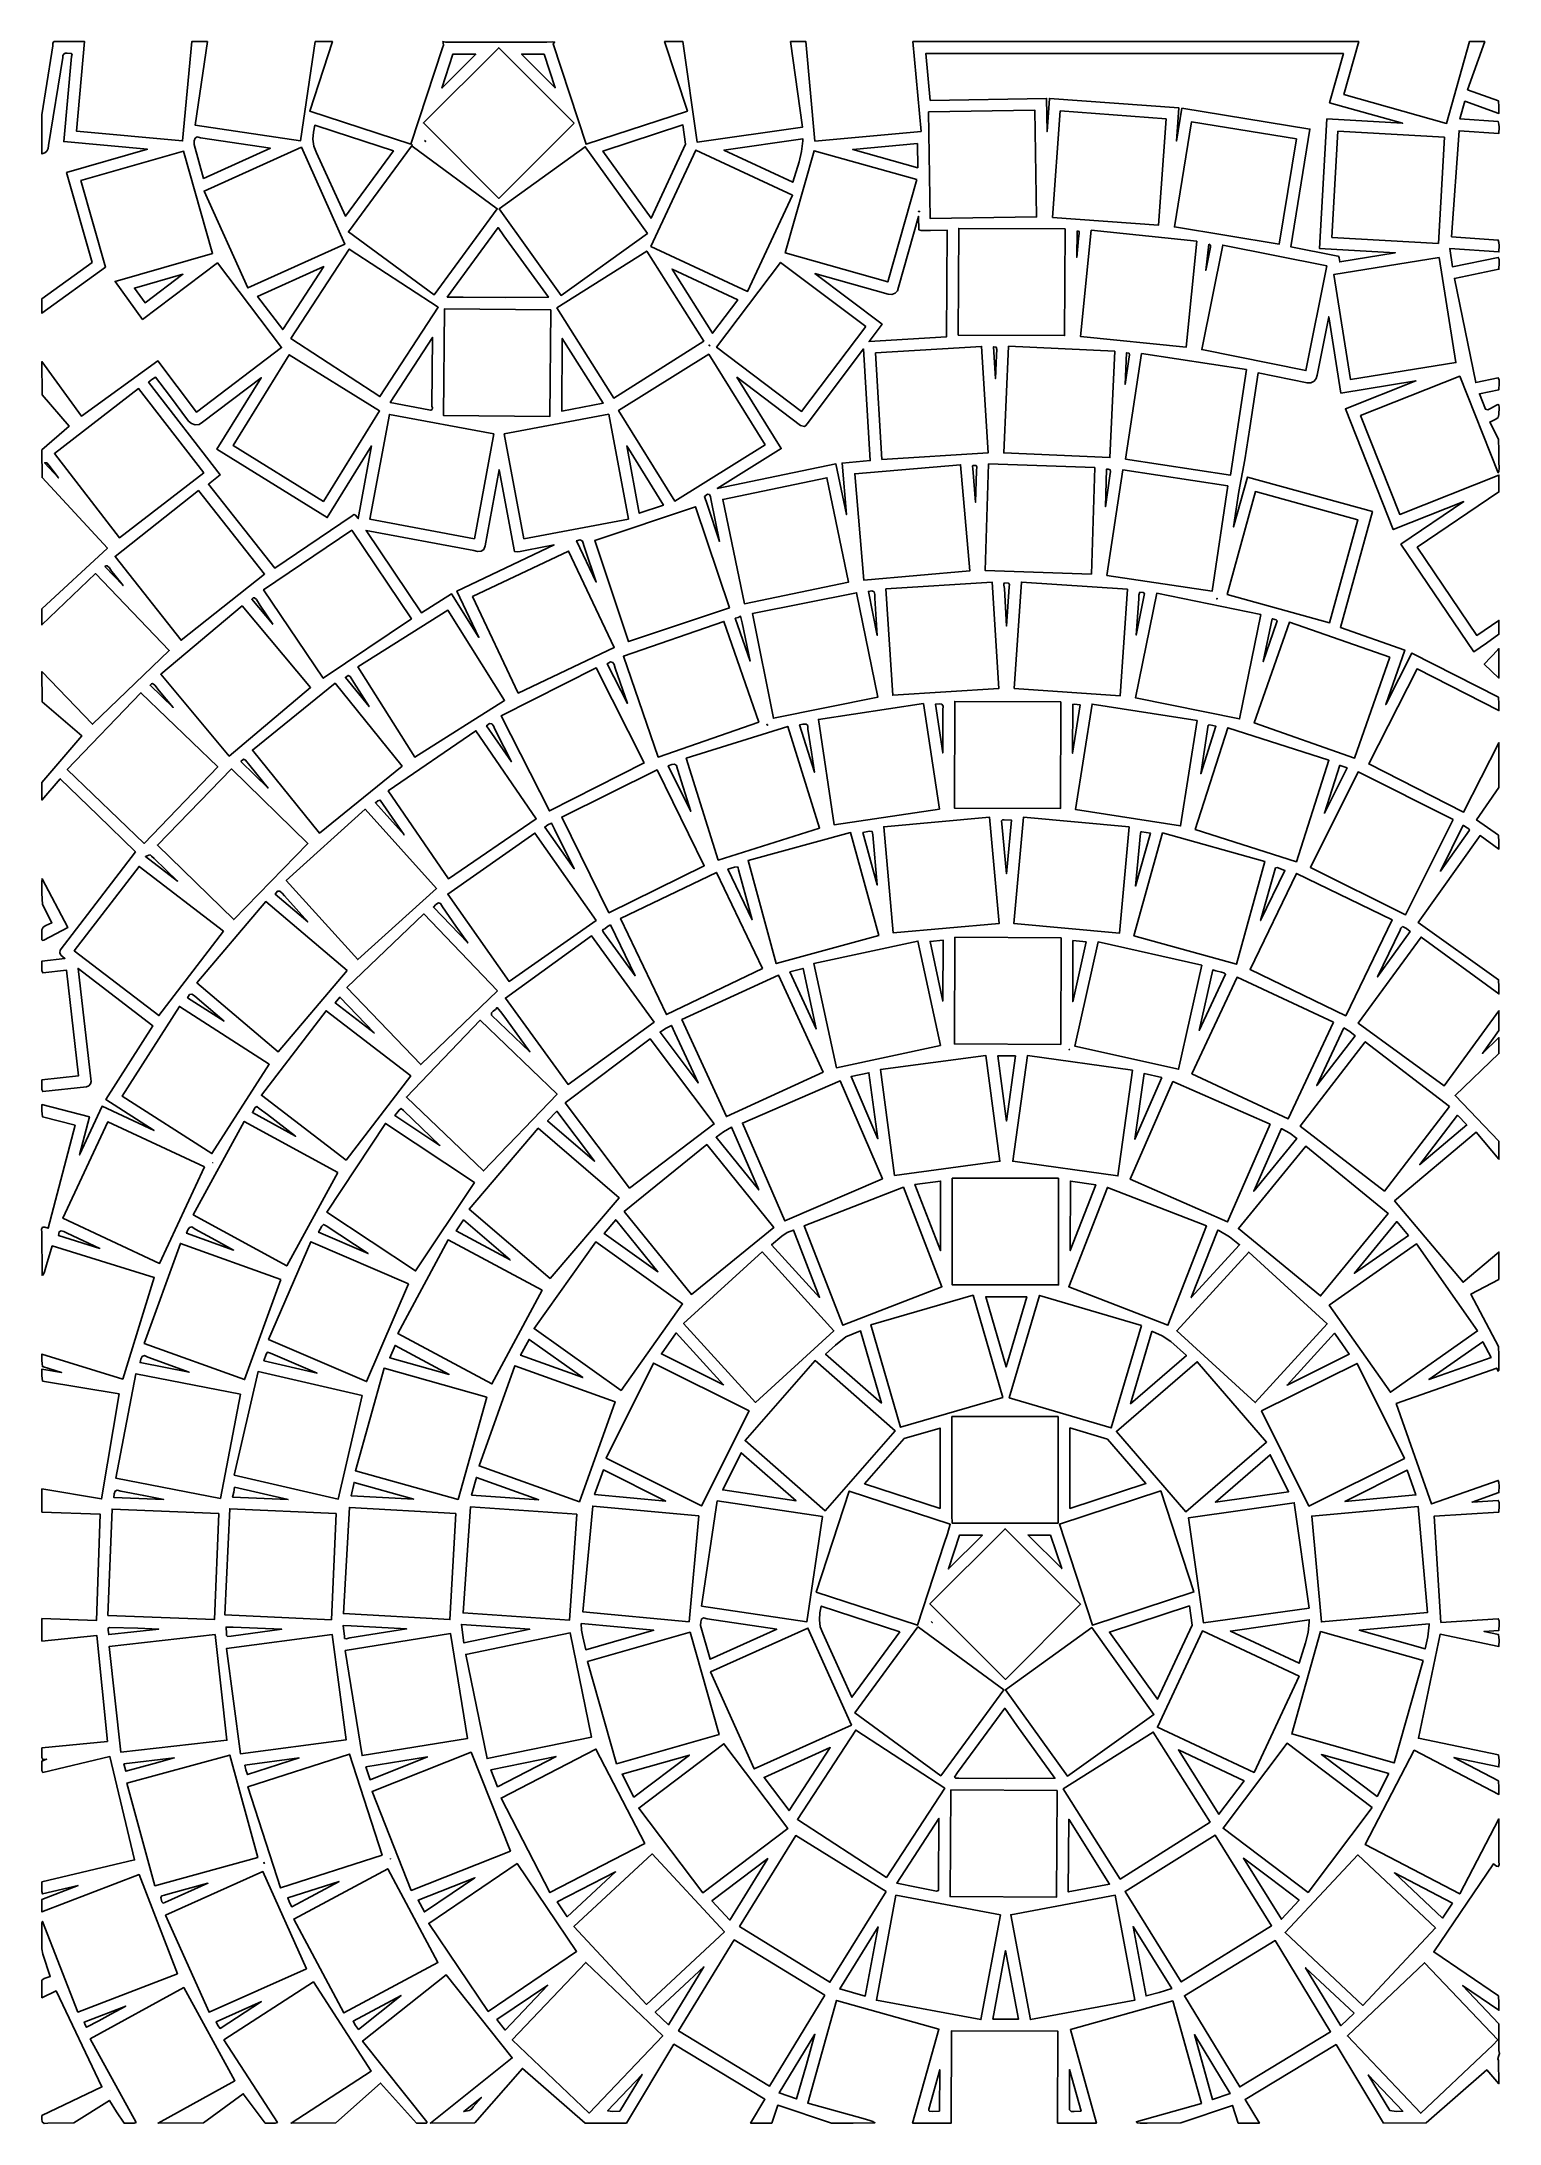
# Model space of a CAD drawing. Extents: x 0 to 14, y 0.5 to 20.5.
import ezdxf

# ---------------------------------------------------------------- set-up
doc = ezdxf.new("R2010")
doc.units = 0
doc.layers.add('Layer_1', color=7, linetype='CONTINUOUS')

msp = doc.modelspace()

# ---------------------------------------------------------------- linework, layer by layer
at = {"layer": 'Layer_1', "color": 7}
for points in [[(0.108843, 20.506891), (0.098857, 20.492199), (0.096155, 20.465836), (0.087974, 20.404383), (-0.007022, 19.802327), (-0.007022, 19.427942), (0.019864, 19.437005), (0.040867, 19.454408), (0.053809, 19.478311), (0.056509, 19.506876), (0.194667, 20.353487), (0.194857, 20.372566), (0.202761, 20.387696), (0.216994, 20.396189), (0.23617, 20.395359), (0.272509, 20.393417), (0.282448, 20.385396), (0.278609, 20.365348), (0.20277, 19.545516), (1.00782, 19.471653), (0.229284, 19.249789), (0.475126, 18.384767), (-0.007022, 18.034304), (-0.007022, 17.894847), (0.605378, 18.339622), (0.368245, 19.172013), (1.354755, 19.452967), (1.634883, 18.469654), (0.695998, 18.202205), (0.961684, 17.836473), (1.680358, 18.380082), (2.297168, 17.564614), (1.479054, 16.945819), (1.1077, 17.436732), (0.374915, 16.904533), (-0.007022, 17.430338), (-0.005315, 17.110357), (0.253867, 16.808732), (-0.007024, 16.581356), (-0.00515, 16.31545), (0.623236, 15.635581), (-0.007024, 15.053056), (-0.007024, 14.898055), (0.506488, 15.391392), (1.21717, 14.651717), (0.479864, 13.94335), (-0.007024, 14.450082), (-0.004543, 14.158434), (0.375354, 13.832721), (-0.007024, 13.384142), (-0.007024, 13.213486), (0.168649, 13.418538), (0.531881, 13.069444), (0.891512, 12.716675), (0.16694, 11.769632), (0.164957, 11.744993), (0.175538, 11.723356), (0.214014, 11.69158), (-0.007024, 11.666169), (-0.008056, 11.604649), (-0.007797, 11.574762), (-0.000017, 11.553342), (0.228456, 11.579518), (0.344983, 10.563739), (-0.007024, 10.523335), (-0.008057, 10.461821), (-0.007798, 10.431931), (-0.000012, 10.410458), (0.420113, 10.45785), (0.443646, 10.46775), (0.46023, 10.485796), (0.467353, 10.509021), (0.462504, 10.53446), (0.340738, 11.595614), (1.061121, 11.04258), (0.607802, 10.334378), (1.072036, 10.036942), (0.572193, 10.2695), (0.354408, 9.801518), (0.450044, 10.167194), (-0.007024, 10.287029), (-0.007759, 10.22538), (-0.001732, 10.168958), (0.311964, 10.086938), (0.053224, 9.097727), (0.021124, 9.109097), (-0.000385, 9.106757), (-0.010151, 9.089208), (-0.007024, 9.054952), (-0.005635, 8.645096), (0.005612, 8.649211), (0.016279, 8.677902), (0.036014, 8.744265), (0.092582, 8.926684), (1.072367, 8.622855), (0.769474, 7.646266), (-0.007023, 7.887148), (-0.007704, 7.825123), (-0.002062, 7.767754), (0.181879, 7.710648), (-0.007023, 7.742343), (-0.007862, 7.681537), (-0.001125, 7.627139), (0.735685, 7.503447), (0.566407, 6.495053), (-0.007023, 6.591296), (-0.007023, 6.367612), (0.55213, 6.348816), (0.517734, 5.326973), (-0.007023, 5.344557), (-0.007023, 5.127488), (0.522365, 5.180019), (0.623347, 4.162531), (-0.007023, 4.099968), (-0.008068, 4.038786), (-0.007831, 4.009035), (-0.000001, 3.987666), (0.035859, 3.991054), (0.038355, 3.990805), (-0.007023, 3.973299), (-0.008213, 3.911707), (-0.007701, 3.882308), (0.001687, 3.864103), (0.647491, 4.017506), (0.883796, 3.022783), (-0.007023, 2.811171), (-0.007996, 2.748566), (-0.007665, 2.718294), (-0.000153, 2.69708), (0.340243, 2.778043), (-0.007023, 2.644153), (-0.007023, 2.5225), (0.927398, 2.882885), (1.295224, 1.928841), (0.338149, 1.559802), (-0.000177, 2.431969), (-0.006706, 2.417742), (-0.007651, 2.388292), (-0.007023, 2.32533), (-0.00798, 2.220988), (-0.007504, 2.168974), (0.000138, 2.11814), (0.073234, 1.901777), (0.013051, 1.882463), (-0.007265, 1.865794), (-0.007023, 1.834363), (-0.007023, 1.698433), (0.129183, 1.763421), (0.569438, 0.840687), (-0.007023, 0.565686), (-0.009284, 0.531109), (-0.003712, 0.504366), (0.014316, 0.490079), (0.049422, 0.49287), (0.299618, 0.493974), (0.641592, 0.71027), (0.711138, 0.599509), (0.782924, 0.492871), (0.847588, 0.492034), (0.87857, 0.492416), (0.898985, 0.49906), (0.458148, 1.301504), (1.357125, 1.795393), (1.849471, 0.899337), (1.10996, 0.492981), (1.54768, 0.494248), (1.92879, 0.775589), (2.034022, 0.632425), (2.141063, 0.49287), (2.206521, 0.49209), (2.237788, 0.492495), (2.258225, 0.498796), (1.743913, 1.292684), (2.604801, 1.850404), (3.160701, 0.992272), (2.389772, 0.49287), (2.818342, 0.494634), (3.248345, 0.877564), (3.594067, 0.49287), (3.659184, 0.491495), (3.688425, 0.492404), (3.695725, 0.496383), (3.695673, 0.5039), (3.077027, 1.280778), (3.879431, 1.919746), (4.51636, 1.119933), (3.728894, 0.49287), (4.15581, 0.495295), (4.61376, 1.018288), (5.216404, 0.492869), (5.614546, 0.492869), (6.072165, 1.250239), (6.947275, 0.721569), (6.80914, 0.492869), (7.012594, 0.492869), (7.070416, 0.664297), (7.586684, 0.492869), (7.795666, 0.492479), (8.004218, 0.49596), (7.985809, 0.508216), (7.955318, 0.517815), (7.890495, 0.535345), (7.358426, 0.684913), (7.635963, 1.67236), (8.620268, 1.395705), (8.366489, 0.492869), (8.739772, 0.492869), (8.741481, 1.379609), (9.76382, 1.377735), (9.762166, 0.49298), (10.13578, 0.49298), (9.884867, 1.393555), (10.869778, 1.66795), (11.145055, 0.679731), (10.518177, 0.503465), (10.526059, 0.493878), (10.556494, 0.492167), (10.625038, 0.49298), (10.946634, 0.495618), (11.442821, 0.662864), (11.500038, 0.492979), (11.703105, 0.492979), (11.566018, 0.7203), (12.441403, 1.248309), (12.896983, 0.492979), (13.305653, 0.494743), (13.890162, 1.004672), (14.00702, 0.870727), (14.004375, 1.092977), (13.995146, 1.110981), (14.002378, 1.134499), (14.011269, 1.161481), (14.00702, 1.189881), (14.005089, 1.44796), (13.656611, 1.815455), (14.007019, 1.577881), (14.007436, 1.647491), (14.003932, 1.715023), (13.379901, 2.138191), (13.953826, 2.984362), (13.9825, 2.962012), (14.001129, 2.958603), (14.009404, 2.974728), (14.007019, 3.010985), (14.006358, 3.418223), (13.630374, 2.697069), (12.720483, 3.170452), (13.192213, 4.077477), (14.00702, 3.653647), (14.007529, 3.720042), (14.003216, 3.783514), (13.574536, 4.006866), (14.00702, 3.916798), (14.007819, 3.977673), (14.001397, 4.032663), (13.232838, 4.192516), (13.441087, 5.193578), (14.00702, 5.075838), (14.007811, 5.13701), (14.001397, 5.19231), (13.864255, 5.220863), (14.00702, 5.230013), (14.00807, 5.291237), (14.007836, 5.321044), (13.999976, 5.342763), (13.448694, 5.307348), (13.383209, 6.327703), (14.00702, 6.367776), (14.008069, 6.429054), (14.007832, 6.458885), (13.999976, 6.480637), (13.748445, 6.464515), (14.00702, 6.555686), (14.007908, 6.620384), (14.007492, 6.651519), (14.000362, 6.673184), (13.358846, 6.447041), (13.018966, 7.411337), (13.986349, 7.752319), (13.99877, 7.721891), (14.005593, 7.730759), (14.00702, 7.7914), (14.007607, 7.875906), (14.002917, 7.9591), (13.737916, 8.464654), (14.00702, 8.60571), (14.00702, 8.867593), (13.661959, 8.577433), (13.003918, 9.359993), (13.789014, 10.020184), (14.00702, 9.761002), (14.005089, 9.933092), (13.58578, 10.37241), (14.007019, 10.777333), (14.007019, 10.930075), (13.847607, 10.777995), (14.007019, 10.998867), (14.007019, 11.188264), (13.479726, 10.465125), (12.653509, 11.067603), (13.257972, 11.896466), (14.007019, 11.350211), (14.007426, 11.419573), (14.004042, 11.486968), (13.231183, 12.035648), (13.825007, 12.872117), (14.007019, 12.742857), (14.007452, 12.810521), (14.003987, 12.876141), (13.791714, 13.022709), (14.007019, 13.336571), (14.006138, 13.765747), (13.665542, 13.097894), (12.754163, 13.561246), (13.219003, 14.475657), (14.00702, 14.075034), (14.007545, 14.140905), (14.003162, 14.203742), (13.17, 14.627351), (12.91837, 14.132966), (13.101153, 14.657062), (12.482634, 14.872697), (12.789771, 15.98753), (11.58713, 16.319307), (11.455279, 15.840631), (11.505385, 16.18007), (11.562899, 16.485411), (11.610225, 16.792833), (11.690317, 17.322188), (12.162047, 17.226276), (12.197117, 17.227005), (12.228554, 17.241171), (12.250565, 17.266706), (12.257358, 17.301542), (12.3698, 17.861001), (12.487485, 17.128436), (13.209081, 17.244687), (12.529873, 16.975198), (12.989917, 15.814945), (13.668794, 16.084213), (13.064222, 15.674826), (13.76432, 14.641077), (13.887624, 14.724075), (14.00702, 14.809142), (14.00702, 14.94215), (13.793975, 14.798063), (13.220987, 15.64484), (14.00702, 16.176652), (14.00702, 16.339757), (13.053252, 15.961348), (12.676111, 16.911698), (13.629548, 17.290052), (14.000196, 16.360901), (14.00671, 16.374796), (14.007647, 16.404312), (14.00702, 16.467584), (14.007571, 16.577059), (14.003007, 16.685297), (13.918109, 16.849466), (13.975892, 16.877032), (14.000353, 16.893519), (14.00702, 16.920848), (14.008943, 16.987646), (14.005367, 17.013608), (13.997657, 17.016873), (13.984175, 17.010669), (13.926537, 16.978905), (13.898764, 16.965834), (13.878019, 16.971648), (13.819276, 17.12127), (14.00702, 17.1598), (14.00801, 17.222091), (14.007698, 17.252245), (14.000112, 17.273458), (13.783502, 17.229033), (13.578064, 18.230646), (14.00702, 18.318675), (14.008009, 18.380992), (14.007696, 18.411159), (14.000112, 18.432388), (13.559929, 18.342101), (13.535455, 18.518545), (14.00691, 18.485417), (14.007837, 18.546231), (14.007444, 18.575844), (14.00035, 18.599243), (13.552157, 18.630773), (13.62387, 19.650687), (14.00691, 19.623787), (14.007836, 19.684628), (14.007442, 19.714253), (14.00035, 19.737668), (13.631312, 19.764292), (13.68048, 19.933129), (14.00691, 19.816327), (14.00754, 19.879013), (14.002224, 19.937539), (13.70523, 20.043703), (13.870815, 20.50711), (13.72342, 20.50711), (13.503705, 19.721463), (12.515817, 19.997842), (12.658306, 20.50711), (8.370899, 20.50711), (8.448951, 19.643631), (7.427329, 19.551302), (7.340953, 20.50711), (7.193448, 20.50711), (7.30981, 19.685578), (6.294251, 19.541656), (6.157439, 20.50711), (5.982373, 20.50711), (6.201261, 19.839864), (5.226712, 19.520104), (4.910149, 20.486494), (4.923461, 20.503462), (4.907149, 20.505401), (4.848633, 20.50066), (3.873478, 20.502038), (3.850158, 20.506815), (3.850979, 20.496077), (3.85627, 20.47439), (3.846364, 20.446316), (3.541482, 19.519993), (2.56809, 19.838595), (2.786813, 20.507054), (2.621724, 20.507054), (2.479675, 19.55312), (1.465164, 19.704154), (1.584612, 20.507054), (1.43402, 20.507054), (1.345881, 19.553176), (0.324479, 19.647544), (0.403854, 20.507054), (0.108843, 20.506885), (0.108843, 20.506891)], [(5.111232, 19.722236), (4.388148, 18.999372), (3.662914, 19.724771), (4.385998, 20.44769), (5.111232, 19.722236), (5.111232, 19.722236)], [(4.166615, 20.387663), (3.839909, 20.061013), (3.946624, 20.387663), (4.166615, 20.387663), (4.166615, 20.387663)], [(4.823277, 20.387663), (4.929441, 20.064155), (4.606043, 20.387663), (4.823277, 20.387663), (4.823277, 20.387663)], [(12.51036, 20.394332), (12.377352, 19.91946), (13.080317, 19.723007), (12.351996, 19.764018), (12.281881, 18.517444), (13.0091, 18.476544), (12.475358, 18.388681), (12.471753, 18.428639), (12.462839, 18.44364), (12.442204, 18.447422), (12.004951, 18.535304), (12.189112, 19.666728), (10.957035, 19.86704), (10.905387, 19.550918), (10.928538, 19.869961), (9.683949, 19.960967), (9.660522, 19.642475), (9.655561, 19.961794), (8.537311, 19.942667), (8.495143, 20.394332), (12.51036, 20.394332), (12.51036, 20.394332)], [(9.559925, 18.82144), (8.537586, 18.805289), (8.521436, 19.830935), (9.543719, 19.847031), (9.559925, 18.82144), (9.559925, 18.82144)], [(10.807491, 19.765837), (10.732966, 18.742836), (9.713273, 18.81714), (9.787798, 19.840141), (10.807491, 19.765837), (10.807491, 19.765837)], [(2.802908, 19.642861), (3.372975, 19.456219), (2.912214, 18.827282), (2.634126, 19.439242), (2.607139, 19.501339), (2.599262, 19.568184), (2.604546, 19.636387), (2.617038, 19.702557), (2.802908, 19.642861), (2.802908, 19.642861)], [(6.183952, 19.520105), (5.852617, 18.808376), (5.389375, 19.453959), (6.157604, 19.705809), (6.183952, 19.520105), (6.183952, 19.520105)], [(12.05919, 19.573242), (11.894487, 18.560825), (10.885322, 18.724977), (11.050026, 19.737394), (12.05919, 19.573242), (12.05919, 19.573242)], [(13.482428, 19.587078), (13.424716, 18.566282), (12.400613, 18.62416), (12.458325, 19.644955), (13.482428, 19.587078), (13.482428, 19.587078)], [(2.190508, 19.481796), (1.547791, 19.192352), (1.456666, 19.517043), (1.457582, 19.552034), (1.465342, 19.578298), (1.484418, 19.590135), (1.519282, 19.581843), (2.190508, 19.481796), (2.190508, 19.481796)], [(2.90786, 18.559557), (1.972558, 18.138594), (1.552918, 19.070864), (2.48822, 19.491882), (2.90786, 18.559557), (2.90786, 18.559557)], [(3.552452, 19.501749), (4.371888, 18.899491), (3.766158, 18.073219), (2.94154, 18.677627), (3.546939, 19.503513), (3.552452, 19.501749), (3.552452, 19.501749)], [(3.554435, 19.515696), (3.549345, 19.518134), (3.554435, 19.515696), (3.554435, 19.515696)], [(3.555538, 19.513545), (3.553525, 19.51288), (3.555538, 19.513545), (3.555538, 19.513545)], [(3.673938, 19.555218), (3.684174, 19.54586), (3.673938, 19.555218), (3.673938, 19.555218)], [(5.816568, 18.663296), (4.985777, 18.067432), (4.389196, 18.899271), (5.218886, 19.496843), (5.816568, 18.663296), (5.816568, 18.663296)], [(7.213072, 19.031011), (6.780368, 18.104639), (5.850964, 18.538721), (6.283668, 19.465093), (7.213072, 19.031011), (7.213072, 19.031011)], [(7.311077, 19.553564), (7.299395, 19.4513), (7.274737, 19.351792), (7.215221, 19.154815), (6.552936, 19.464157), (7.310967, 19.573518), (7.311077, 19.553564), (7.311077, 19.553564)], [(8.406784, 19.17995), (8.128971, 18.195975), (7.1418, 18.474725), (7.419613, 19.458699), (8.406784, 19.17995), (8.406784, 19.17995)], [(8.417146, 19.294383), (7.791351, 19.471047), (8.413618, 19.527492), (8.417146, 19.294383), (8.417146, 19.294383)], [(8.426683, 18.697691), (8.448881, 18.690131), (8.478657, 18.690391), (8.539669, 18.692419), (8.698818, 18.694936), (8.694243, 17.669841), (7.949, 17.623319), (8.074236, 17.789234), (7.427605, 18.27695), (8.131413, 18.077639), (8.166178, 18.075885), (8.198545, 18.087471), (8.222505, 18.110935), (8.232052, 18.144817), (8.424643, 18.826291), (8.426683, 18.697692), (8.426683, 18.697691)], [(8.437597, 18.874521), (8.423977, 18.875128), (8.437597, 18.874521), (8.437597, 18.874521)], [(4.436932, 18.640806), (4.864289, 18.048746), (4.454527, 18.045335), (4.044797, 18.049028), (3.891118, 18.051565), (4.380487, 18.718976), (4.436932, 18.640814), (4.436932, 18.640806)], [(9.834046, 18.706125), (9.82903, 17.680368), (8.80658, 17.685384), (8.811596, 18.711086), (9.834046, 18.706125), (9.834046, 18.706125)], [(9.949856, 18.688817), (9.968885, 18.681578), (9.970637, 18.661588), (9.964142, 18.61427), (9.945612, 18.432502), (9.949856, 18.688817), (9.949856, 18.688817)], [(11.102227, 18.589102), (10.998212, 17.568637), (9.981, 17.672265), (10.085014, 18.692785), (11.102227, 18.589102), (11.102227, 18.589102)], [(3.804577, 17.954102), (3.244267, 17.094868), (2.387789, 17.653359), (2.948099, 18.512593), (3.804577, 17.954102), (3.804577, 17.954102)], [(6.357751, 17.625522), (5.493336, 17.079323), (4.945428, 17.946495), (5.809788, 18.492694), (6.357751, 17.625522), (6.357751, 17.625522)], [(12.35321, 18.35015), (12.151079, 17.344458), (11.148639, 17.545927), (11.350714, 18.551619), (12.35321, 18.35015), (12.35321, 18.35015)], [(11.215832, 18.559226), (11.232834, 18.549668), (11.232243, 18.52951), (11.221854, 18.48378), (11.187169, 18.307872), (11.215832, 18.559226), (11.215832, 18.559226)], [(13.59361, 17.420856), (12.580807, 17.257972), (12.418418, 18.267468), (13.431221, 18.430407), (13.59361, 17.420856), (13.59361, 17.420856)], [(0.985661, 17.995995), (0.882419, 18.137823), (1.349243, 18.270886), (0.985661, 17.995995), (0.985661, 17.995995)], [(2.308468, 17.737695), (2.06665, 18.056904), (2.703689, 18.343371), (2.308468, 17.737695), (2.308468, 17.737695)], [(6.685007, 18.025099), (6.442803, 17.703024), (6.053149, 18.319779), (6.685007, 18.025099), (6.685007, 18.025099)], [(7.916036, 17.767185), (7.300328, 16.950891), (6.481388, 17.568582), (7.097095, 18.384877), (7.916036, 17.767185), (7.916036, 17.767185)], [(4.886281, 17.929408), (4.878785, 16.903707), (3.856391, 16.911093), (3.863832, 17.936849), (4.886281, 17.929408), (4.886281, 17.929408)], [(3.744659, 17.002539), (3.749638, 16.984883), (3.745051, 16.970377), (3.732731, 16.962789), (3.714513, 16.965889), (3.528746, 17.002092), (3.342713, 17.038754), (3.749675, 17.662565), (3.744659, 17.002539), (3.744659, 17.002539)], [(5.391139, 17.030762), (4.9925, 16.954418), (4.997847, 17.653635), (5.391139, 17.030762), (5.391139, 17.030762)], [(3.240628, 16.958442), (2.700713, 16.086254), (1.831336, 16.624461), (2.371306, 17.496649), (3.240628, 16.958442), (3.240628, 16.958442)], [(6.948433, 16.629477), (6.080103, 16.089837), (5.5387, 16.961033), (6.407084, 17.500673), (6.948433, 16.629477), (6.948433, 16.629477)], [(6.417888, 17.586662), (6.412048, 17.582068), (6.409672, 17.586945), (6.411404, 17.59168), (6.417888, 17.586662), (6.417888, 17.586662)], [(7.960188, 16.478444), (7.689045, 16.455348), (7.730883, 15.959916), (7.630121, 16.446474), (6.487672, 16.209837), (7.103765, 16.593427), (6.677676, 17.279801), (7.290186, 16.81678), (7.326219, 16.807767), (7.341975, 16.815208), (7.352438, 16.83253), (7.895806, 17.552763), (7.960188, 16.478444), (7.960188, 16.478444)], [(9.093101, 16.551921), (8.072526, 16.490185), (8.010624, 17.514067), (9.0312, 17.575748), (9.093101, 16.551921), (9.093101, 16.551921)], [(9.14916, 17.572055), (9.172651, 17.56818), (9.177414, 17.547247), (9.173486, 17.493143), (9.163381, 17.266406), (9.145246, 17.572055), (9.14916, 17.572055), (9.14916, 17.572055)], [(10.311397, 17.531982), (10.265536, 16.507273), (9.244134, 16.552968), (9.289995, 17.577677), (10.311397, 17.531982), (10.311397, 17.531982)], [(10.429247, 17.515501), (10.450161, 17.511386), (10.454723, 17.495989), (10.447416, 17.453905), (10.410561, 17.210623), (10.426325, 17.515721), (10.429247, 17.515495), (10.429247, 17.515501)], [(11.58035, 17.353719), (11.426561, 16.339593), (10.415742, 16.492886), (10.569531, 17.507012), (11.58035, 17.353719), (11.58035, 17.353719)], [(1.218991, 17.103412), (1.402392, 16.859075), (1.431465, 16.833776), (1.46758, 16.821227), (1.504522, 16.824718), (1.536075, 16.84754), (2.101542, 17.275171), (1.676169, 16.588412), (2.736983, 15.931142), (3.163678, 16.619886), (3.034804, 15.921717), (3.009923, 15.953287), (2.994238, 15.958704), (2.97745, 15.94699), (2.231573, 15.444695), (1.594313, 16.251123), (1.706596, 16.341412), (1.019396, 17.231569), (1.051081, 17.256985), (1.085486, 17.27958), (1.218991, 17.103412), (1.218991, 17.103412)], [(1.54961, 16.359547), (0.740315, 15.734634), (0.113363, 16.546519), (0.922713, 17.171432), (1.54961, 16.359547), (1.54961, 16.359547)], [(4.339696, 16.736082), (4.152448, 15.727578), (3.147197, 15.91422), (3.334445, 16.922724), (4.339696, 16.736082), (4.339696, 16.736082)], [(5.634225, 15.915874), (4.629305, 15.727634), (4.440403, 16.735806), (5.445324, 16.924102), (5.634225, 15.915874), (5.634225, 15.915874)], [(5.971293, 16.051032), (5.738846, 15.973035), (5.617358, 16.620162), (5.971293, 16.051032), (5.971293, 16.051032)], [(0.151948, 16.312363), (0.018113, 16.457167), (0.040612, 16.456649), (0.060803, 16.433559), (0.100346, 16.379178), (0.151948, 16.312363), (0.151948, 16.312363)], [(8.916492, 15.417189), (7.897846, 15.330207), (7.810533, 16.352161), (8.829234, 16.439198), (8.916492, 15.417189), (8.916492, 15.417189)], [(8.958329, 16.432197), (8.977457, 16.431285), (8.983812, 16.418422), (8.982968, 16.379556), (8.973873, 16.078648), (8.945269, 16.401472), (8.943112, 16.422856), (8.947202, 16.430929), (8.958329, 16.432197), (8.958329, 16.432197)], [(10.120621, 16.41329), (10.087659, 15.38803), (9.065761, 15.420938), (9.098723, 16.446143), (10.120621, 16.41329), (10.120621, 16.41329)], [(4.538244, 15.603169), (4.563426, 15.600135), (4.59431, 15.605503), (4.657476, 15.618304), (4.918968, 15.66722), (3.984162, 15.224099), (4.195167, 14.778827), (3.932954, 15.195821), (3.644559, 15.01381), (3.111037, 15.806513), (4.14765, 15.613451), (4.181384, 15.605256), (4.217089, 15.608131), (4.244789, 15.624991), (4.25451, 15.658752), (4.390518, 16.39036), (4.538244, 15.603169), (4.538244, 15.603169)], [(7.750341, 15.308765), (6.749113, 15.101508), (6.541195, 16.106043), (7.542422, 16.3133), (7.750341, 15.308765), (7.750341, 15.308765)], [(10.247456, 16.395707), (10.266773, 16.391257), (10.270195, 16.374753), (10.264303, 16.332092), (10.22199, 16.034605), (10.233896, 16.396644), (10.247456, 16.395707), (10.247456, 16.395707)], [(11.400268, 16.236571), (11.24725, 15.222335), (10.236321, 15.374856), (10.389339, 16.389092), (11.400268, 16.236571), (11.400268, 16.236571)], [(2.134118, 15.38566), (1.331824, 14.751707), (0.695887, 15.556592), (1.498126, 16.190544), (2.134118, 15.38566), (2.134118, 15.38566)], [(6.605356, 15.062648), (5.635934, 14.737541), (5.30978, 15.710105), (6.279202, 16.035212), (6.605356, 15.062648), (6.605356, 15.062648)], [(6.510327, 15.7009), (6.390827, 16.058217), (6.365633, 16.131785), (6.394813, 16.154163), (6.413463, 16.151491), (6.424012, 16.129548), (6.428889, 16.094115), (6.510327, 15.7009), (6.510327, 15.7009)], [(12.651196, 15.908984), (12.37884, 14.919993), (11.393047, 15.191522), (11.665457, 16.180512), (12.651196, 15.908984), (12.651196, 15.908984)], [(3.546277, 14.957366), (2.698067, 14.386362), (2.125244, 15.237328), (2.973399, 15.808332), (3.546277, 14.957366), (3.546277, 14.957366)], [(5.324718, 15.311025), (5.136092, 15.7079), (5.16998, 15.716909), (5.190985, 15.703989), (5.212978, 15.644076), (5.324718, 15.311025), (5.324718, 15.311025)], [(0.773884, 15.276464), (0.598874, 15.458806), (0.610654, 15.467627), (0.621695, 15.46702), (0.642269, 15.446584), (0.662016, 15.415623), (0.68236, 15.392258), (0.773884, 15.276464), (0.773884, 15.276464)], [(5.497854, 14.681758), (4.574128, 14.243542), (4.134479, 15.1703), (5.058205, 15.608461), (5.497854, 14.681758), (5.497854, 14.681758)], [(8.026996, 14.797237), (7.941667, 15.22046), (7.976708, 15.226835), (7.996297, 15.215215), (8.004099, 15.18987), (8.003782, 15.155069), (8.026996, 14.797237), (8.026996, 14.797237)], [(9.197391, 14.287529), (8.177091, 14.221658), (8.111056, 15.245265), (9.131355, 15.311135), (9.197391, 14.287529), (9.197391, 14.287529)], [(9.25119, 15.303859), (9.290622, 15.298401), (9.299932, 15.286463), (9.29643, 15.263823), (9.27186, 14.887582), (9.249756, 15.250226), (9.244166, 15.279207), (9.244329, 15.293514), (9.25119, 15.303859), (9.25119, 15.303859)], [(10.434098, 15.241296), (10.3647, 14.217965), (9.344621, 14.287143), (9.414019, 15.310529), (10.434098, 15.241296), (10.434098, 15.241296)], [(10.551617, 15.214893), (10.586333, 15.208641), (10.597797, 15.200705), (10.594453, 15.183678), (10.517882, 14.800379), (10.542929, 15.149793), (10.542654, 15.184788), (10.551617, 15.214893), (10.551617, 15.214893)], [(2.577626, 14.295576), (1.79468, 13.637977), (1.134985, 14.423458), (1.917932, 15.081058), (2.577626, 14.295576), (2.577626, 14.295576)], [(2.212942, 14.905496), (2.011638, 15.14522), (2.02493, 15.15757), (2.036591, 15.1595), (2.056492, 15.141501), (2.09291, 15.083883), (2.212942, 14.905496), (2.212942, 14.905496)], [(4.443545, 14.171608), (3.578192, 13.627063), (3.031828, 14.495227), (3.89718, 15.039827), (4.443545, 14.171608), (4.443545, 14.171608)], [(8.03146, 14.202641), (7.02902, 14.001117), (6.826835, 15.006809), (7.829275, 15.208334), (8.03146, 14.202641), (8.03146, 14.202641)], [(11.717106, 14.999533), (11.51222, 13.994448), (10.510386, 14.198618), (10.715217, 15.203703), (11.717106, 14.999533), (11.717106, 14.999533)], [(11.297687, 15.149795), (11.292196, 15.14783), (11.292532, 15.151624), (11.295445, 15.154504), (11.297687, 15.149795), (11.297687, 15.149795)], [(6.887358, 13.962532), (5.921133, 13.62822), (5.585718, 14.597532), (6.551943, 14.931899), (6.887358, 13.962532), (6.887358, 13.962532)], [(6.727285, 14.919828), (6.803739, 14.550568), (6.66136, 14.962106), (6.688065, 14.969252), (6.712457, 14.981178), (6.727285, 14.919828), (6.727285, 14.919828)], [(12.95712, 14.587335), (12.619225, 13.618794), (11.653827, 13.955642), (11.991777, 14.924127), (12.95712, 14.587335), (12.95712, 14.587335)], [(11.828121, 14.956649), (11.863207, 14.946396), (11.874092, 14.936749), (11.868848, 14.920047), (11.739872, 14.545773), (11.825861, 14.956759), (11.828122, 14.956646), (11.828121, 14.956649)], [(13.994893, 14.657339), (13.865633, 14.521244), (14.007075, 14.386913), (14.007075, 14.670182), (13.994893, 14.657339), (13.994893, 14.657339)], [(3.139425, 14.112793), (2.911828, 14.394134), (2.938495, 14.413225), (2.958631, 14.401327), (2.992334, 14.346358), (3.139425, 14.112793), (3.139425, 14.112793)], [(5.785975, 13.570838), (4.873328, 13.109967), (4.410968, 14.025536), (5.323615, 14.486462), (5.785975, 13.570838), (5.785975, 13.570838)], [(5.623587, 14.143331), (5.430882, 14.524496), (5.461801, 14.542836), (5.483193, 14.538448), (5.497282, 14.516642), (5.506293, 14.482726), (5.623587, 14.143331), (5.623587, 14.143331)], [(1.684492, 13.53501), (0.975464, 12.79831), (0.236394, 13.509654), (0.945423, 14.246298), (1.684492, 13.53501), (1.684492, 13.53501)], [(1.255261, 14.105242), (1.033783, 14.318562), (1.0457, 14.331919), (1.057068, 14.334818), (1.078654, 14.318736), (1.120719, 14.265508), (1.255261, 14.105242), (1.255261, 14.105242)], [(3.45698, 13.540246), (2.661852, 12.897419), (2.016985, 13.695082), (2.812058, 14.33791), (3.45698, 13.540246), (3.45698, 13.540246)], [(8.624788, 13.127772), (7.613805, 12.975526), (7.461063, 13.989762), (8.472047, 14.142063), (8.624788, 13.127772), (8.624788, 13.127772)], [(8.658413, 13.861109), (8.657861, 13.667467), (8.587251, 14.134897), (8.621764, 14.139505), (8.648394, 14.13574), (8.662419, 14.118587), (8.659116, 14.083028), (8.658413, 13.861109), (8.658413, 13.861109)], [(9.794578, 14.160363), (9.791215, 13.134607), (8.768766, 13.137914), (8.772128, 14.163671), (9.794578, 14.160363), (9.794578, 14.160363)], [(9.922239, 14.136826), (9.978739, 14.128944), (9.906144, 13.663884), (9.908183, 14.133464), (9.922239, 14.136826), (9.922239, 14.136826)], [(11.10399, 13.979013), (10.94546, 12.965549), (9.935248, 13.123527), (10.093777, 14.136992), (11.10399, 13.979013), (11.10399, 13.979013)], [(4.746934, 13.035002), (3.903905, 12.456557), (3.323531, 13.302342), (4.166615, 13.880787), (4.746934, 13.035002), (4.746934, 13.035002)], [(4.435222, 13.727273), (4.508313, 13.582745), (4.270408, 13.929239), (4.298637, 13.950964), (4.320166, 13.948591), (4.336716, 13.928315), (4.35001, 13.89633), (4.435222, 13.727273), (4.435222, 13.727273)], [(7.473355, 12.94317), (6.497759, 12.63719), (6.190787, 13.615928), (7.166438, 13.921908), (7.473355, 12.94317), (7.473355, 12.94317)], [(6.973292, 13.939987), (6.970154, 13.932583), (6.966197, 13.936215), (6.965787, 13.941733), (6.973292, 13.939987), (6.973292, 13.939987)], [(7.394256, 13.674246), (7.423415, 13.481101), (7.280981, 13.936515), (7.314709, 13.945664), (7.342047, 13.945708), (7.358887, 13.930797), (7.361124, 13.895082), (7.394256, 13.674246), (7.394256, 13.674246)], [(12.371895, 13.59862), (12.059742, 12.62148), (11.085799, 12.932641), (11.397953, 13.909726), (12.371895, 13.59862), (12.371895, 13.59862)], [(11.225367, 13.93894), (11.284182, 13.924002), (11.138165, 13.466714), (11.210705, 13.933208), (11.225367, 13.93894), (11.225367, 13.93894)], [(2.551664, 12.796987), (1.83773, 12.065084), (1.103456, 12.781278), (1.817335, 13.513237), (2.551664, 12.796987), (2.551664, 12.796987)], [(2.167522, 13.329516), (1.906246, 13.584453), (1.930817, 13.606242), (1.95235, 13.596754), (1.99234, 13.546127), (2.167522, 13.329516), (2.167522, 13.329516)], [(6.363979, 12.583502), (5.447032, 12.13134), (4.993382, 13.051318), (5.910384, 13.50348), (6.363979, 12.583502), (6.363979, 12.583502)], [(6.233065, 13.105503), (6.017706, 13.542065), (6.050205, 13.555639), (6.077976, 13.559838), (6.097564, 13.547817), (6.105518, 13.51273), (6.233065, 13.105503), (6.233065, 13.105503)], [(13.566489, 13.027395), (13.107712, 12.109898), (12.193136, 12.567186), (12.651912, 13.484739), (13.566489, 13.027395), (13.566489, 13.027395)], [(12.480815, 13.548073), (12.545913, 13.523875), (12.327632, 13.088084), (12.475689, 13.548845), (12.480815, 13.548074), (12.480815, 13.548073)], [(3.476658, 12.87978), (3.20072, 13.188405), (3.224281, 13.20815), (3.246991, 13.214338), (3.476658, 12.87978), (3.476658, 12.87978)], [(3.788536, 12.365386), (3.029733, 11.680115), (2.342257, 12.441398), (3.10106, 13.126669), (3.788536, 12.365386), (3.788536, 12.365386)], [(9.198989, 12.027326), (8.180564, 11.936761), (8.089614, 12.958494), (9.108094, 13.049113), (9.198989, 12.027326), (9.198989, 12.027326)], [(9.246725, 13.024474), (9.317115, 13.022213), (9.270206, 12.505835), (9.227101, 12.987046), (9.224, 13.014837), (9.230467, 13.023793), (9.246725, 13.024473), (9.246725, 13.024474)], [(10.450855, 12.956895), (10.35803, 11.935273), (9.339715, 12.027766), (9.432539, 13.049389), (10.450855, 12.956895), (10.450855, 12.956895)], [(5.323064, 12.057532), (4.485823, 11.470598), (3.89696, 12.310485), (4.734201, 12.897474), (5.323064, 12.057532), (5.323064, 12.057532)], [(4.924315, 12.932972), (5.113382, 12.553295), (4.828734, 12.954249), (4.859222, 12.976731), (4.893061, 12.99333), (4.924315, 12.932972), (4.924315, 12.932972)], [(8.041768, 11.912011), (7.055368, 11.642743), (6.785163, 12.632284), (7.771562, 12.901608), (8.041768, 11.912011), (8.041768, 11.912011)], [(8.026775, 12.398018), (7.889357, 12.902545), (7.95404, 12.914139), (7.978975, 12.910514), (7.983664, 12.881132), (8.026775, 12.398018), (8.026775, 12.398018)], [(11.756298, 12.624071), (11.481296, 11.635852), (10.496275, 11.909972), (10.771276, 12.898246), (11.756298, 12.624071), (11.756298, 12.624071)], [(10.572398, 12.910152), (10.654253, 12.896316), (10.51248, 12.38782), (10.559058, 12.896371), (10.562529, 12.907476), (10.572398, 12.910152), (10.572398, 12.910152)], [(13.666865, 12.970289), (13.701153, 12.948391), (13.71669, 12.937262), (13.722822, 12.924067), (13.444064, 12.529703), (13.664384, 12.972164), (13.666865, 12.97029), (13.666865, 12.970289)], [(1.071706, 12.652459), (1.297098, 12.434894), (0.987701, 12.672302), (1.019948, 12.683886), (1.034174, 12.686775), (1.046589, 12.675434), (1.071706, 12.652459), (1.071706, 12.652459)], [(-0.007022, 12.432138), (-0.007591, 12.320103), (-0.002918, 12.209373), (0.088393, 12.035318), (0.030718, 12.007138), (0.004542, 11.991441), (-0.007022, 11.966912), (-0.008792, 11.899966), (-0.006857, 11.871172), (-0.001057, 11.864783), (0.009534, 11.866339), (0.24119, 11.987748), (-0.006416, 12.458431), (-0.007023, 12.432138), (-0.007022, 12.432138)], [(1.740055, 11.952305), (1.117292, 11.141412), (0.303808, 11.76616), (0.926571, 12.577052), (1.740055, 11.952305), (1.740055, 11.952305)], [(6.923573, 11.593795), (6.0015, 11.151885), (5.558157, 12.076935), (6.48023, 12.518844), (6.923573, 11.593795), (6.923573, 11.593795)], [(6.763169, 12.286066), (6.824189, 12.062934), (6.591576, 12.548444), (6.655658, 12.57038), (6.682051, 12.571019), (6.689963, 12.561674), (6.692877, 12.543189), (6.763169, 12.286066), (6.763169, 12.286066)], [(12.980326, 12.06321), (12.53296, 11.140145), (11.612872, 11.586023), (12.060238, 12.509088), (12.980326, 12.06321), (12.980326, 12.06321)], [(11.873431, 12.564595), (11.948617, 12.536814), (11.715122, 12.054776), (11.858658, 12.562501), (11.873431, 12.564595), (11.873431, 12.564595)], [(2.927372, 11.574502), (2.266245, 10.794643), (1.48385, 11.457975), (2.144977, 12.237835), (2.927372, 11.574502), (2.927372, 11.574502)], [(2.549514, 12.043256), (2.234825, 12.310099), (2.257962, 12.337772), (2.280605, 12.337745), (2.302922, 12.319357), (2.325077, 12.291949), (2.549514, 12.043256), (2.549514, 12.043256)], [(3.975012, 12.003017), (4.088948, 11.840574), (3.758384, 12.185524), (3.782784, 12.210803), (3.805905, 12.224645), (3.826924, 12.219676), (3.845016, 12.188523), (3.975012, 12.003017), (3.975012, 12.003017)], [(4.374367, 11.378931), (3.63618, 10.671501), (2.92649, 11.412114), (3.664678, 12.119544), (4.374367, 11.378931), (4.374367, 11.378931)], [(5.460096, 12.014813), (5.698056, 11.524782), (5.397444, 11.937099), (5.385833, 11.960918), (5.392465, 11.971075), (5.406794, 11.977), (5.433191, 11.997085), (5.460096, 12.014813), (5.460096, 12.014813)], [(5.880784, 11.079897), (5.053134, 10.479623), (4.450931, 11.309919), (5.278581, 11.910192), (5.880784, 11.079897), (5.880784, 11.079897)], [(8.634214, 10.855442), (7.634696, 10.640247), (7.418785, 11.643018), (8.418303, 11.858213), (8.634214, 10.855442), (8.634214, 10.855442)], [(8.658799, 11.279271), (8.534996, 11.854795), (8.661555, 11.866205), (8.658798, 11.279271), (8.658799, 11.279271)], [(9.796672, 11.890018), (9.791987, 10.864261), (8.769538, 10.868947), (8.774278, 11.894703), (9.796672, 11.890018), (9.796672, 11.890018)], [(10.0359, 11.851378), (9.90697, 11.274806), (9.909616, 11.862788), (10.0359, 11.851378), (10.0359, 11.851378)], [(11.149079, 11.627253), (10.925065, 10.626246), (9.92731, 10.849544), (10.151324, 11.850551), (11.149079, 11.627253), (11.149079, 11.627253)], [(13.078112, 11.998277), (13.118771, 11.978055), (13.154676, 11.950155), (12.839656, 11.513648), (13.056427, 11.962891), (13.064045, 11.984119), (13.078112, 11.998277), (13.078112, 11.998277)], [(7.505987, 10.597198), (6.576748, 10.170612), (6.148785, 11.102882), (7.078078, 11.529468), (7.505987, 10.597198), (7.505987, 10.597198)], [(7.439124, 11.014082), (7.187881, 11.561714), (7.313613, 11.59633), (7.439124, 11.014082), (7.439124, 11.014082)], [(12.41489, 11.077251), (11.97943, 10.148508), (11.053663, 10.582535), (11.489124, 11.511278), (12.41489, 11.077251), (12.41489, 11.077251)], [(11.28319, 11.573896), (11.336982, 11.56014), (11.362492, 11.55243), (11.378149, 11.540166), (11.12466, 10.998758), (11.254912, 11.581117), (11.28319, 11.573896), (11.28319, 11.573896)], [(2.178877, 10.676407), (1.627331, 9.815464), (0.763632, 10.368774), (1.315178, 11.229717), (2.178877, 10.676407), (2.178877, 10.676407)], [(1.745181, 11.088661), (1.393065, 11.314218), (1.412948, 11.344462), (1.435726, 11.347621), (1.460449, 11.332571), (1.48617, 11.30819), (1.745181, 11.088661), (1.745181, 11.088661)], [(3.188593, 10.975717), (2.813436, 11.264058), (2.859242, 11.319289), (3.188593, 10.975717), (3.188593, 10.975717)], [(4.460908, 11.10415), (4.68619, 10.793485), (4.318474, 11.144554), (4.315876, 11.167735), (4.332046, 11.185372), (4.354661, 11.201226), (4.371398, 11.219058), (4.416466, 11.165018), (4.460908, 11.10415), (4.460908, 11.10415)], [(3.539883, 10.563959), (2.917891, 9.752515), (2.103857, 10.376546), (2.725848, 11.187935), (3.539883, 10.563959), (3.539883, 10.563959)], [(4.947246, 10.386799), (4.239926, 9.648501), (3.499258, 10.358135), (4.206523, 11.096433), (4.947246, 10.386799), (4.947246, 10.386799)], [(6.081316, 10.977095), (6.303952, 10.494671), (5.938055, 10.982662), (5.990716, 11.01877), (6.047581, 11.047706), (6.081316, 10.977095), (6.081316, 10.977095)], [(12.515872, 11.023287), (12.571507, 10.98858), (12.62391, 10.948873), (12.254817, 10.46904), (12.515872, 11.023287), (12.515872, 11.023287)], [(6.460221, 10.100552), (5.644423, 9.484128), (5.026069, 10.302573), (5.841868, 10.918942), (6.460221, 10.100552), (6.460221, 10.100552)], [(9.878362, 10.814431), (9.872033, 10.815582), (9.878362, 10.814431), (9.878362, 10.814431)], [(13.531266, 10.267185), (12.905802, 9.454087), (12.09535, 10.077567), (12.720814, 10.890609), (13.531266, 10.267185), (13.531266, 10.267185)], [(9.207478, 9.741822), (8.194124, 9.605947), (8.057753, 10.622609), (9.071108, 10.758483), (9.207478, 9.741822), (9.207478, 9.741822)], [(9.357243, 10.753412), (9.270041, 10.128113), (9.186201, 10.754018), (9.357243, 10.753412), (9.357243, 10.753412)], [(10.484038, 10.615994), (10.342486, 9.600049), (9.329848, 9.74116), (9.4714, 10.757105), (10.484038, 10.615994), (10.484038, 10.615994)], [(8.07666, 9.57326), (7.138161, 9.16751), (6.731088, 10.109041), (7.669588, 10.514791), (8.07666, 9.57326), (8.07666, 9.57326)], [(8.033114, 9.958284), (7.77509, 10.55503), (7.947951, 10.592292), (8.033114, 9.958284), (8.033114, 9.958284)], [(11.808002, 10.097411), (11.396795, 9.157644), (10.46006, 9.567527), (10.871211, 10.507294), (11.808002, 10.097411), (11.808002, 10.097411)], [(10.765543, 10.546265), (10.506141, 9.953323), (10.59406, 10.58474), (10.765543, 10.546265), (10.765543, 10.546265)], [(2.161403, 10.189794), (2.432712, 9.982372), (2.017757, 10.209528), (2.043261, 10.256684), (2.059631, 10.266392), (2.080976, 10.250146), (2.161403, 10.189794), (2.161403, 10.189794)], [(3.821333, 9.893296), (3.388795, 10.180203), (3.42748, 10.233697), (3.44776, 10.248223), (3.470602, 10.22933), (3.821333, 9.893296), (3.821333, 9.893296)], [(5.308843, 9.741822), (4.856516, 10.128995), (4.945923, 10.22215), (5.308843, 9.741822), (5.308843, 9.741822)], [(1.556555, 9.68681), (1.125229, 8.759776), (0.195219, 9.192536), (0.626545, 10.119514), (1.556555, 9.68681), (1.556555, 9.68681)], [(2.839123, 9.631689), (2.348376, 8.734641), (1.448462, 9.226987), (1.939209, 10.123979), (2.839123, 9.631689), (2.839123, 9.631689)], [(4.151952, 9.538423), (3.587122, 8.686244), (2.732132, 9.252949), (3.297017, 10.105128), (4.151952, 9.538423), (4.151952, 9.538423)], [(5.545369, 9.390863), (4.880493, 8.61409), (4.101185, 9.281116), (4.766061, 10.057888), (5.545369, 9.390863), (5.545369, 9.390863)], [(6.886752, 9.465112), (6.476703, 9.971403), (6.548191, 10.025375), (6.625917, 10.068858), (6.886752, 9.465112), (6.886752, 9.465112)], [(11.918906, 10.05392), (11.994662, 10.011502), (12.064537, 9.959662), (11.649417, 9.452819), (11.914055, 10.055849), (11.918906, 10.053919), (11.918906, 10.05392)], [(13.698449, 10.090906), (13.24502, 9.709631), (13.609869, 10.183841), (13.698449, 10.090906), (13.698449, 10.090906)], [(7.033871, 9.103845), (6.23946, 8.460191), (5.593711, 9.257193), (6.388122, 9.900847), (7.033871, 9.103845), (7.033871, 9.103845)], [(12.941686, 9.239224), (12.291638, 8.445749), (11.500699, 9.093648), (12.150747, 9.887177), (12.941686, 9.239224), (12.941686, 9.239224)], [(1.637804, 9.728592), (1.634679, 9.72718), (1.637804, 9.728592), (1.637804, 9.728592)], [(8.649703, 8.534495), (7.696266, 8.165015), (7.325629, 9.121539), (8.279011, 9.491019), (8.649703, 8.534495), (8.649703, 8.534495)], [(8.636695, 9.201851), (8.636475, 8.881981), (8.390026, 9.518028), (8.637246, 9.551266), (8.636695, 9.201851), (8.636695, 9.201851)], [(9.771702, 9.577339), (9.77082, 8.551582), (8.748426, 8.552409), (8.749253, 9.578166), (9.771702, 9.577339), (9.771702, 9.577339)], [(11.194058, 9.120602), (10.8232, 8.164188), (9.869874, 8.533888), (10.240786, 9.490247), (11.194058, 9.120602), (11.194058, 9.120602)], [(10.130157, 9.515548), (9.88426, 8.881926), (9.884756, 9.549943), (10.130157, 9.515548), (10.130157, 9.515548)], [(0.550642, 8.902762), (0.151948, 9.028053), (0.15862, 9.063903), (0.177636, 9.073532), (0.204902, 9.065635), (0.236325, 9.048909), (0.550642, 8.902762), (0.550642, 8.902762)], [(1.662554, 8.981475), (1.836021, 8.886611), (1.384851, 9.049385), (1.397489, 9.082132), (1.413579, 9.104403), (1.435443, 9.10915), (1.465404, 9.089324), (1.662554, 8.981475), (1.662554, 8.981475)], [(3.131046, 8.853097), (2.654355, 9.058425), (2.68436, 9.117066), (2.702272, 9.134624), (2.728138, 9.120025), (3.131046, 8.853097), (3.131046, 8.853097)], [(4.49806, 8.793401), (3.978319, 9.071103), (4.048765, 9.177928), (4.49806, 8.793401), (4.49806, 8.793401)], [(5.917329, 8.678913), (5.399463, 9.04696), (5.512241, 9.17881), (5.917329, 8.678913), (5.917329, 8.678913)], [(7.472032, 8.432355), (7.010499, 8.938921), (7.109405, 9.019834), (7.162166, 9.054894), (7.220953, 9.079977), (7.472032, 8.432355), (7.472032, 8.432355)], [(11.311687, 9.075568), (11.416974, 9.014565), (11.512716, 8.939142), (11.047876, 8.430315), (11.302923, 9.079316), (11.30941, 9.076542), (11.311688, 9.075568), (11.311687, 9.075568)], [(13.135604, 9.028659), (12.616304, 8.663755), (13.023927, 9.161557), (13.135604, 9.028659), (13.135604, 9.028659)], [(2.28912, 8.603397), (1.94213, 7.641581), (0.977173, 7.989729), (1.324218, 8.951544), (2.28912, 8.603397), (2.28912, 8.603397)], [(3.519929, 8.562441), (3.115778, 7.623336), (2.173641, 8.028755), (2.577736, 8.96786), (3.519929, 8.562441), (3.519929, 8.562441)], [(4.803544, 8.502083), (4.321451, 7.600405), (3.416851, 8.084042), (3.898944, 8.98572), (4.803544, 8.502083), (4.803544, 8.502083)], [(6.155675, 8.37128), (5.563559, 7.537677), (4.727256, 8.131667), (5.319371, 8.96527), (6.155675, 8.37128), (6.155675, 8.37128)], [(7.611104, 8.111602), (6.855332, 7.423024), (6.164494, 8.181276), (6.920321, 8.869854), (7.611104, 8.111602), (7.611104, 8.111602)], [(12.355083, 8.178299), (11.663032, 7.421095), (10.908253, 8.110886), (11.600249, 8.868145), (12.355083, 8.178299), (12.355083, 8.178299)], [(13.801858, 8.109342), (12.962577, 7.519707), (12.374872, 8.356287), (13.214152, 8.945922), (13.801858, 8.109342), (13.801858, 8.109342)], [(9.234488, 7.468169), (8.252443, 7.183576), (7.966968, 8.168819), (8.949013, 8.453356), (9.234488, 7.468169), (9.234488, 7.468169)], [(9.466715, 8.438804), (9.266568, 7.764227), (9.071052, 8.439245), (9.466715, 8.438804), (9.466715, 8.438804)], [(10.568263, 8.16055), (10.276615, 7.177127), (9.296334, 7.467838), (9.587982, 8.451316), (10.568263, 8.16055), (10.568263, 8.16055)], [(5.195568, 7.661094), (4.596783, 7.875352), (4.678583, 8.028479), (5.195568, 7.661094), (5.195568, 7.661094)], [(6.549132, 7.591586), (5.952056, 7.889352), (6.094545, 8.09027), (6.549132, 7.591586), (6.549132, 7.591586)], [(8.067565, 7.415969), (7.531067, 7.885494), (7.625983, 7.97279), (7.724308, 8.054577), (7.866702, 8.109728), (8.067565, 7.415969), (8.067565, 7.415969)], [(10.675695, 8.103444), (10.768318, 8.0641), (10.851536, 8.008172), (11.001188, 7.873092), (10.463477, 7.409464), (10.669246, 8.105208), (10.675695, 8.103444), (10.675695, 8.103444)], [(12.496194, 7.987469), (12.56697, 7.886541), (11.970004, 7.589546), (12.425032, 8.087459), (12.496194, 7.987469), (12.496194, 7.987469)], [(1.409325, 7.713901), (0.937044, 7.805678), (0.945262, 7.839816), (0.958299, 7.864267), (0.979479, 7.87235), (1.012125, 7.857387), (1.409325, 7.713901), (1.409325, 7.713901)], [(2.639583, 7.705081), (2.127669, 7.822986), (2.14867, 7.886235), (2.163914, 7.906898), (2.192157, 7.897518), (2.639583, 7.705081), (2.639583, 7.705081)], [(3.91063, 7.692293), (3.337917, 7.852256), (3.388905, 7.970932), (3.91063, 7.692293), (3.91063, 7.692293)], [(8.200683, 7.149732), (7.527539, 6.380125), (6.755397, 7.055419), (7.428596, 7.825081), (8.200683, 7.149732), (8.200683, 7.149732)], [(11.772779, 7.039323), (10.996062, 6.369376), (10.328319, 7.143558), (11.104982, 7.813505), (11.772779, 7.039323), (11.772779, 7.039323)], [(13.931614, 7.852807), (13.333931, 7.642187), (13.851632, 8.005604), (13.931614, 7.852807), (13.931614, 7.852807)], [(1.903986, 7.50262), (1.708966, 6.498967), (0.702061, 6.694538), (0.897026, 7.698191), (1.903986, 7.50262), (1.903986, 7.50262)], [(3.071901, 7.489611), (2.842651, 6.493289), (1.843021, 6.723257), (2.072272, 7.719578), (3.071901, 7.489611), (3.071901, 7.489611)], [(4.270904, 7.474342), (3.995462, 6.489651), (3.007574, 6.766031), (3.283016, 7.750667), (4.270904, 7.474342), (4.270904, 7.474342)], [(5.50695, 7.429474), (5.162936, 6.466721), (4.197042, 6.811837), (4.541055, 7.774645), (5.50695, 7.429474), (5.50695, 7.429474)], [(6.794313, 7.342988), (6.338403, 6.42786), (5.420299, 6.885259), (5.876264, 7.800386), (6.794313, 7.342988), (6.794313, 7.342988)], [(13.097735, 6.882558), (12.17941, 6.4256), (11.723941, 7.340948), (12.642266, 7.797906), (13.097735, 6.882558), (13.097735, 6.882558)], [(9.767458, 7.286047), (9.767458, 6.262), (8.749473, 6.260291), (8.744175, 6.337463), (8.744843, 6.421411), (8.744843, 7.286047), (9.767458, 7.286047), (9.767458, 7.286047)], [(8.63245, 6.403), (7.905673, 6.64096), (8.287775, 7.075759), (8.63245, 7.175584), (8.63245, 6.403), (8.63245, 6.403)], [(10.241558, 7.06964), (10.610983, 6.642944), (9.880622, 6.403221), (9.880622, 7.176466), (10.241558, 7.06964), (10.241558, 7.06964)], [(7.246585, 6.476588), (6.541636, 6.581374), (6.719072, 6.937955), (7.246585, 6.476588), (7.246585, 6.476588)], [(11.984391, 6.564066), (11.279937, 6.46413), (11.807561, 6.91971), (11.984391, 6.564066), (11.984391, 6.564066)], [(2.361329, 6.488439), (1.82632, 6.512747), (1.83728, 6.559411), (1.845281, 6.60684), (2.361329, 6.488439), (2.361329, 6.488439)], [(3.569538, 6.491746), (2.966178, 6.525536), (2.995447, 6.652591), (3.569538, 6.491746), (3.569538, 6.491746)], [(4.771959, 6.486454), (4.124667, 6.531985), (4.171961, 6.701043), (4.771959, 6.486454), (4.771959, 6.486454)], [(5.993011, 6.473997), (5.308236, 6.537056), (5.392738, 6.773197), (5.993011, 6.473997), (5.993011, 6.473997)], [(13.208915, 6.532977), (12.525353, 6.471076), (13.125516, 6.769669), (13.208915, 6.532977), (13.208915, 6.532977)], [(0.971771, 6.527355), (1.164806, 6.489762), (0.683209, 6.508558), (0.68667, 6.543311), (0.696372, 6.56907), (0.716378, 6.579982), (0.750749, 6.570193), (0.971771, 6.527355), (0.971771, 6.527355)], [(3.97391, 6.355486), (3.916252, 5.33469), (2.89215, 5.392568), (2.949807, 6.413363), (3.97391, 6.355486), (3.97391, 6.355486)], [(5.138738, 6.347107), (5.067025, 5.327194), (4.043859, 5.399127), (4.115572, 6.419041), (5.138738, 6.347107), (5.138738, 6.347107)], [(6.311889, 6.331177), (6.217852, 5.313027), (5.196395, 5.407395), (5.290432, 6.425545), (6.311889, 6.331177), (6.311889, 6.331177)], [(7.502183, 6.324177), (7.351591, 5.312972), (6.33708, 5.46395), (6.487617, 6.47521), (7.502183, 6.324177), (7.502183, 6.324177)], [(8.729023, 6.252133), (8.703528, 6.159529), (8.672066, 6.065135), (8.413232, 5.279734), (7.439841, 5.598336), (7.757892, 6.570019), (8.729023, 6.252133), (8.729023, 6.252133)], [(11.073122, 5.599549), (10.098518, 5.279734), (9.781569, 6.251802), (10.754354, 6.570956), (11.073122, 5.599549), (11.073122, 5.599549)], [(12.18167, 5.445374), (11.166056, 5.301452), (11.02263, 6.313759), (12.038189, 6.457626), (12.18167, 5.445374), (12.18167, 5.445374)], [(13.320757, 5.403372), (12.29919, 5.311043), (12.207137, 6.329358), (13.228759, 6.421687), (13.320757, 5.403372), (13.320757, 5.403372)], [(1.69276, 6.355596), (1.652411, 5.333973), (0.627482, 5.374433), (0.667831, 6.39611), (1.69276, 6.355596), (1.69276, 6.355596)], [(2.823744, 6.354053), (2.777331, 5.332651), (1.752622, 5.379228), (1.799035, 6.40063), (2.823744, 6.354053), (2.823744, 6.354053)], [(9.982928, 5.48203), (9.259844, 4.759111), (8.53461, 5.484566), (9.257694, 6.207429), (9.982928, 5.48203), (9.982928, 5.48203)], [(9.038255, 6.147402), (8.711881, 5.821082), (8.818486, 6.147402), (9.038255, 6.147402), (9.038255, 6.147402)], [(9.695249, 6.147402), (9.801247, 5.824224), (9.478125, 6.147402), (9.695249, 6.147402), (9.695249, 6.147402)], [(8.244505, 5.215958), (7.78402, 4.587463), (7.503771, 5.202612), (7.478028, 5.264395), (7.470804, 5.330467), (7.476249, 5.39785), (7.488513, 5.463564), (8.244505, 5.215958), (8.244505, 5.215958)], [(11.055483, 5.279954), (10.724423, 4.56795), (10.260851, 5.213809), (11.029134, 5.465604), (11.055483, 5.279954), (11.055483, 5.279954)], [(0.914775, 5.250134), (1.116355, 5.242472), (0.635805, 5.189665), (0.631376, 5.233164), (0.630783, 5.251971), (0.642522, 5.2592), (0.914775, 5.250134), (0.914775, 5.250134)], [(1.831997, 5.260496), (2.299483, 5.241424), (1.813423, 5.175563), (1.779163, 5.172806), (1.768376, 5.182477), (1.768654, 5.201681), (1.764528, 5.26226), (1.831997, 5.260496), (1.831997, 5.260496)], [(2.966233, 5.274222), (3.499479, 5.244787), (2.952783, 5.157915), (2.917579, 5.149215), (2.903936, 5.15315), (2.902062, 5.170561), (2.888953, 5.276757), (2.966233, 5.274222), (2.966233, 5.274222)], [(4.686686, 5.240653), (4.051631, 5.110456), (4.027157, 5.287065), (4.686686, 5.240653), (4.686686, 5.240653)], [(5.28018, 4.203651), (4.275314, 3.997442), (4.069766, 4.999055), (5.074631, 5.205265), (5.28018, 4.203651), (5.28018, 4.203651)], [(5.879516, 5.231447), (5.222743, 5.044365), (5.196115, 5.169755), (5.184244, 5.232552), (5.180024, 5.295885), (5.879516, 5.231447), (5.879516, 5.231447)], [(6.506578, 4.229559), (5.520068, 3.948604), (5.239996, 4.931917), (6.226506, 5.212927), (6.506578, 4.229559), (6.506578, 4.229559)], [(7.062148, 5.241535), (6.419266, 4.952147), (6.328032, 5.277499), (6.328889, 5.312369), (6.336714, 5.338356), (6.355839, 5.349935), (6.390593, 5.341586), (7.062148, 5.241535), (7.062148, 5.241535)], [(7.779555, 4.319462), (6.844253, 3.898444), (6.424613, 4.830769), (7.35997, 5.251787), (7.779555, 4.319462), (7.779555, 4.319462)], [(8.423815, 5.261654), (9.243583, 4.659231), (8.637907, 3.832904), (7.813289, 4.437367), (8.418634, 5.263253), (8.423815, 5.261654), (8.423815, 5.261654)], [(8.545965, 5.314736), (8.555815, 5.305716), (8.545965, 5.314736), (8.545965, 5.314736)], [(10.688318, 4.42298), (9.857471, 3.827171), (9.260891, 4.65901), (10.090525, 5.256528), (10.688318, 4.42298), (10.688318, 4.42298)], [(12.084767, 4.790916), (11.652063, 3.864544), (10.722714, 4.298626), (11.155363, 5.224998), (12.084767, 4.790916), (12.084767, 4.790916)], [(12.183104, 5.312752), (12.171032, 5.211082), (12.146376, 5.11165), (12.086917, 4.914554), (11.424521, 5.223951), (12.183159, 5.332595), (12.183102, 5.312752), (12.183104, 5.312752)], [(13.278479, 4.93991), (13.000666, 3.955935), (12.013495, 4.23463), (12.291307, 5.218604), (13.278479, 4.93991), (13.278479, 4.93991)], [(13.336687, 5.283427), (13.321959, 5.167284), (13.296338, 5.052027), (12.663157, 5.230896), (13.336632, 5.291806), (13.336688, 5.28475), (13.336697, 5.283427), (13.336687, 5.283427)], [(1.772521, 4.17372), (0.753269, 4.058351), (0.63823, 5.074296), (1.657538, 5.189665), (1.772521, 4.17372), (1.772521, 4.17372)], [(2.919986, 4.178626), (1.903324, 4.042421), (1.76756, 5.055775), (2.784222, 5.19198), (2.919986, 4.178626), (2.919986, 4.178626)], [(4.085255, 4.189375), (3.072507, 4.026436), (2.910119, 5.035931), (3.922867, 5.198871), (4.085255, 4.189375), (4.085255, 4.189375)], [(9.370197, 4.314776), (9.736369, 3.80843), (9.274296, 3.805951), (8.812257, 3.808099), (8.780138, 3.807905), (8.771466, 3.818973), (8.800697, 3.862763), (9.254001, 4.480968), (9.370197, 4.314776), (9.370197, 4.314776)], [(8.676272, 3.714007), (8.115962, 2.854773), (7.259538, 3.413264), (7.819794, 4.272498), (8.676272, 3.714007), (8.676272, 3.714007)], [(11.229446, 3.385372), (10.365085, 2.839173), (9.817122, 3.7064), (10.681483, 4.252544), (11.229446, 3.385372), (11.229446, 3.385372)], [(2.069185, 3.045713), (1.079699, 2.775342), (0.810099, 3.761577), (1.799586, 4.032058), (2.069185, 3.045713), (2.069185, 3.045713)], [(1.970463, 3.844535), (1.95524, 3.888086), (1.944831, 3.933666), (2.466391, 4.004167), (1.970463, 3.844535), (1.970463, 3.844535)], [(3.264055, 3.067817), (2.287687, 2.753349), (1.974266, 3.726575), (2.950579, 4.040988), (3.264055, 3.067817), (3.264055, 3.067817)], [(3.149292, 3.794429), (3.108998, 3.918177), (3.700617, 4.013207), (3.149292, 3.794429), (3.149292, 3.794429)], [(4.498446, 3.108056), (3.545009, 2.729702), (3.167867, 3.680052), (4.121305, 4.058406), (4.498446, 3.108056), (4.498446, 3.108056)], [(4.375029, 3.727181), (4.310978, 3.889624), (4.938591, 4.018388), (4.375029, 3.727181), (4.375029, 3.727181)], [(5.790495, 3.180431), (4.879281, 2.709527), (4.409866, 3.61782), (5.321135, 4.088723), (5.790495, 3.180431), (5.790495, 3.180431)], [(5.686976, 3.627301), (5.573757, 3.846629), (6.220773, 4.030901), (5.686976, 3.627301), (5.686976, 3.627301)], [(7.168864, 3.324463), (6.35075, 2.705724), (5.733995, 3.521192), (6.552109, 4.139986), (7.168864, 3.324463), (7.168864, 3.324463)], [(7.180053, 3.49771), (6.938511, 3.816864), (7.575164, 4.103165), (7.180053, 3.49771), (7.180053, 3.49771)], [(11.556317, 3.785059), (11.314002, 3.463149), (10.924073, 4.080565), (11.556317, 3.785059), (11.556317, 3.785059)], [(12.787732, 3.52709), (12.172024, 2.710795), (11.353084, 3.328487), (11.968791, 4.144782), (12.787732, 3.52709), (12.787732, 3.52709)], [(12.948742, 3.85363), (12.834309, 3.633529), (12.299906, 4.036909), (12.948742, 3.85363), (12.948742, 3.85363)], [(1.073415, 3.951195), (0.798303, 3.876064), (0.781436, 3.948384), (1.264962, 4.003285), (1.073415, 3.951195), (1.073415, 3.951195)], [(9.757977, 3.689368), (9.750535, 2.663666), (8.728086, 2.671108), (8.735583, 3.696809), (9.757977, 3.689368), (9.757977, 3.689368)], [(8.616245, 2.791769), (8.617835, 2.747676), (8.615595, 2.729103), (8.598017, 2.724355), (8.406274, 2.762173), (8.214905, 2.799927), (8.62115, 3.422635), (8.616245, 2.791769), (8.616245, 2.791769)], [(10.262174, 2.791486), (9.863976, 2.715419), (9.869267, 3.413588), (10.262174, 2.791486), (10.262174, 2.791486)], [(8.112379, 2.718457), (7.572463, 1.846269), (6.703087, 2.384421), (7.243002, 3.256664), (8.112379, 2.718457), (8.112379, 2.718457)], [(11.820184, 2.389485), (10.951799, 1.849845), (10.410395, 2.721041), (11.27878, 3.260681), (11.820184, 2.389485), (11.820184, 2.389485)], [(3.345745, 3.035737), (3.34444, 3.032949), (3.345745, 3.035737), (3.345745, 3.035737)], [(6.557621, 2.332275), (5.8067, 1.6335), (5.11024, 2.38205), (5.86116, 3.080771), (6.557621, 2.332275), (6.557621, 2.332275)], [(6.607837, 2.445054), (6.436354, 2.629436), (6.973458, 3.035847), (6.607837, 2.445054), (6.607837, 2.445054)], [(11.805687, 2.846504), (12.085153, 2.634948), (11.914552, 2.452937), (11.549978, 3.039595), (11.805687, 2.846504), (11.805687, 2.846504)], [(13.398258, 2.369703), (12.699151, 1.623688), (11.950656, 2.325), (12.649818, 3.071069), (13.398258, 2.369703), (13.398258, 2.369703)], [(2.536009, 1.977293), (1.599936, 1.557873), (1.181839, 2.49097), (2.117968, 2.91039), (2.536009, 1.977293), (2.536009, 1.977293)], [(2.133347, 2.996821), (2.129283, 2.989844), (2.126394, 2.993016), (2.126981, 2.998091), (2.133347, 2.996821), (2.133347, 2.996821)], [(2.396331, 2.572495), (2.374336, 2.613737), (2.356809, 2.657327), (2.850919, 2.816243), (2.396331, 2.572495), (2.396331, 2.572495)], [(3.802151, 2.037431), (2.898103, 1.552692), (2.414963, 2.453818), (3.319011, 2.938557), (3.802151, 2.037431), (3.802151, 2.037431)], [(3.937584, 2.702802), (3.671237, 2.52261), (3.610604, 2.634893), (4.156748, 2.85152), (3.937584, 2.702802), (3.937584, 2.702802)], [(5.135265, 2.14139), (4.285732, 1.566582), (3.712799, 2.413359), (4.562332, 2.988222), (5.135265, 2.14139), (5.135265, 2.14139)], [(5.045637, 2.476914), (4.94945, 2.618852), (5.510091, 2.908681), (5.045637, 2.476914), (5.045637, 2.476914)], [(13.560591, 2.60656), (13.463521, 2.464071), (13.001052, 2.897823), (13.560591, 2.60656), (13.560591, 2.60656)], [(1.17572, 2.612568), (1.15822, 2.607358), (1.147587, 2.621146), (1.135923, 2.661461), (1.145184, 2.677574), (1.170871, 2.685408), (1.226635, 2.698951), (1.589903, 2.798163), (1.17572, 2.612568), (1.17572, 2.612568)], [(9.211392, 2.496097), (9.024144, 1.487593), (8.018893, 1.674235), (8.206141, 2.682738), (9.211392, 2.496097), (9.211392, 2.496097)], [(10.505921, 1.675943), (9.501, 1.487648), (9.312099, 2.495876), (10.317019, 2.684116), (10.505921, 1.675943), (10.505921, 1.675943)], [(7.524453, 1.721529), (6.989443, 0.846309), (6.11709, 1.37961), (6.652099, 2.254775), (7.524453, 1.721529), (7.524453, 1.721529)], [(7.911516, 1.713481), (7.666115, 1.783376), (8.035154, 2.379129), (7.911516, 1.713481), (7.911516, 1.713481)], [(10.859526, 1.78536), (10.737346, 1.747993), (10.613904, 1.714859), (10.488723, 2.381775), (10.859526, 1.78536), (10.859526, 1.78536)], [(12.388376, 1.371066), (11.514424, 0.840246), (10.981895, 1.717064), (11.855847, 2.24783), (12.388376, 1.371066), (12.388376, 1.371066)], [(5.964458, 1.333088), (5.257745, 0.589609), (4.516691, 1.294062), (5.223404, 2.037486), (5.964458, 1.333088), (5.964458, 1.333088)], [(9.385686, 1.491838), (9.139954, 1.492388), (9.262214, 2.151311), (9.385686, 1.491837), (9.385686, 1.491838)], [(13.994838, 1.292794), (13.947193, 1.241662), (13.892701, 1.1907), (13.255438, 0.586632), (12.549717, 1.331048), (13.291763, 2.034454), (13.994838, 1.292794), (13.994838, 1.292794)], [(4.448726, 1.387382), (4.369076, 1.487318), (4.858335, 1.818433), (4.448726, 1.387382), (4.448726, 1.387382)], [(6.019855, 1.437763), (5.892304, 1.558976), (6.360562, 1.994436), (6.019855, 1.437763), (6.019855, 1.437763)], [(12.61454, 1.548778), (12.486492, 1.427952), (12.147164, 1.986884), (12.61454, 1.548778), (12.61454, 1.548778)], [(0.657082, 1.539793), (0.539707, 1.474804), (0.422154, 1.413841), (0.40918, 1.437625), (0.400491, 1.464001), (0.79913, 1.61779), (0.657082, 1.539793), (0.657082, 1.539793)], [(1.706816, 1.403313), (1.684575, 1.431837), (1.669885, 1.466427), (2.104628, 1.661006), (1.706816, 1.403313), (1.706816, 1.403313)], [(3.038332, 1.394162), (3.010261, 1.431952), (2.985966, 1.472545), (3.447775, 1.720261), (3.038332, 1.394162), (3.038332, 1.394162)], [(7.3463, 1.057205), (7.25127, 0.725814), (7.082378, 0.782809), (7.427549, 1.347033), (7.3463, 1.057205), (7.3463, 1.057205)], [(11.422702, 0.776085), (11.252321, 0.718483), (11.078137, 1.34323), (11.422702, 0.776085), (11.422702, 0.776085)], [(8.627545, 0.606255), (8.558711, 0.604219), (8.529121, 0.606858), (8.521898, 0.613914), (8.52215, 0.626632), (8.628537, 1.004949), (8.627544, 0.606255), (8.627545, 0.606255)], [(9.98833, 0.606255), (9.922896, 0.604465), (9.892196, 0.605581), (9.87521, 0.620366), (9.876433, 1.007375), (9.98833, 0.606255), (9.98833, 0.606255)], [(0.65179, 0.803921), (0.65179, 0.803921), (0.65179, 0.803921)], [(5.550881, 0.606255), (5.484533, 0.605577), (5.433263, 0.611369), (5.765139, 0.960466), (5.550881, 0.606255), (5.550881, 0.606255)], [(13.082797, 0.606255), (13.018503, 0.605434), (12.958545, 0.612296), (12.750745, 0.956608), (13.082797, 0.606255), (13.082797, 0.606255)], [(4.14192, 0.650077), (4.12599, 0.627358), (4.103127, 0.612536), (4.049426, 0.603499), (4.220358, 0.73976), (4.14192, 0.650077), (4.14192, 0.650077)]]:
    msp.add_lwpolyline(points, dxfattribs=at)

doc.saveas('drawing.dxf')
